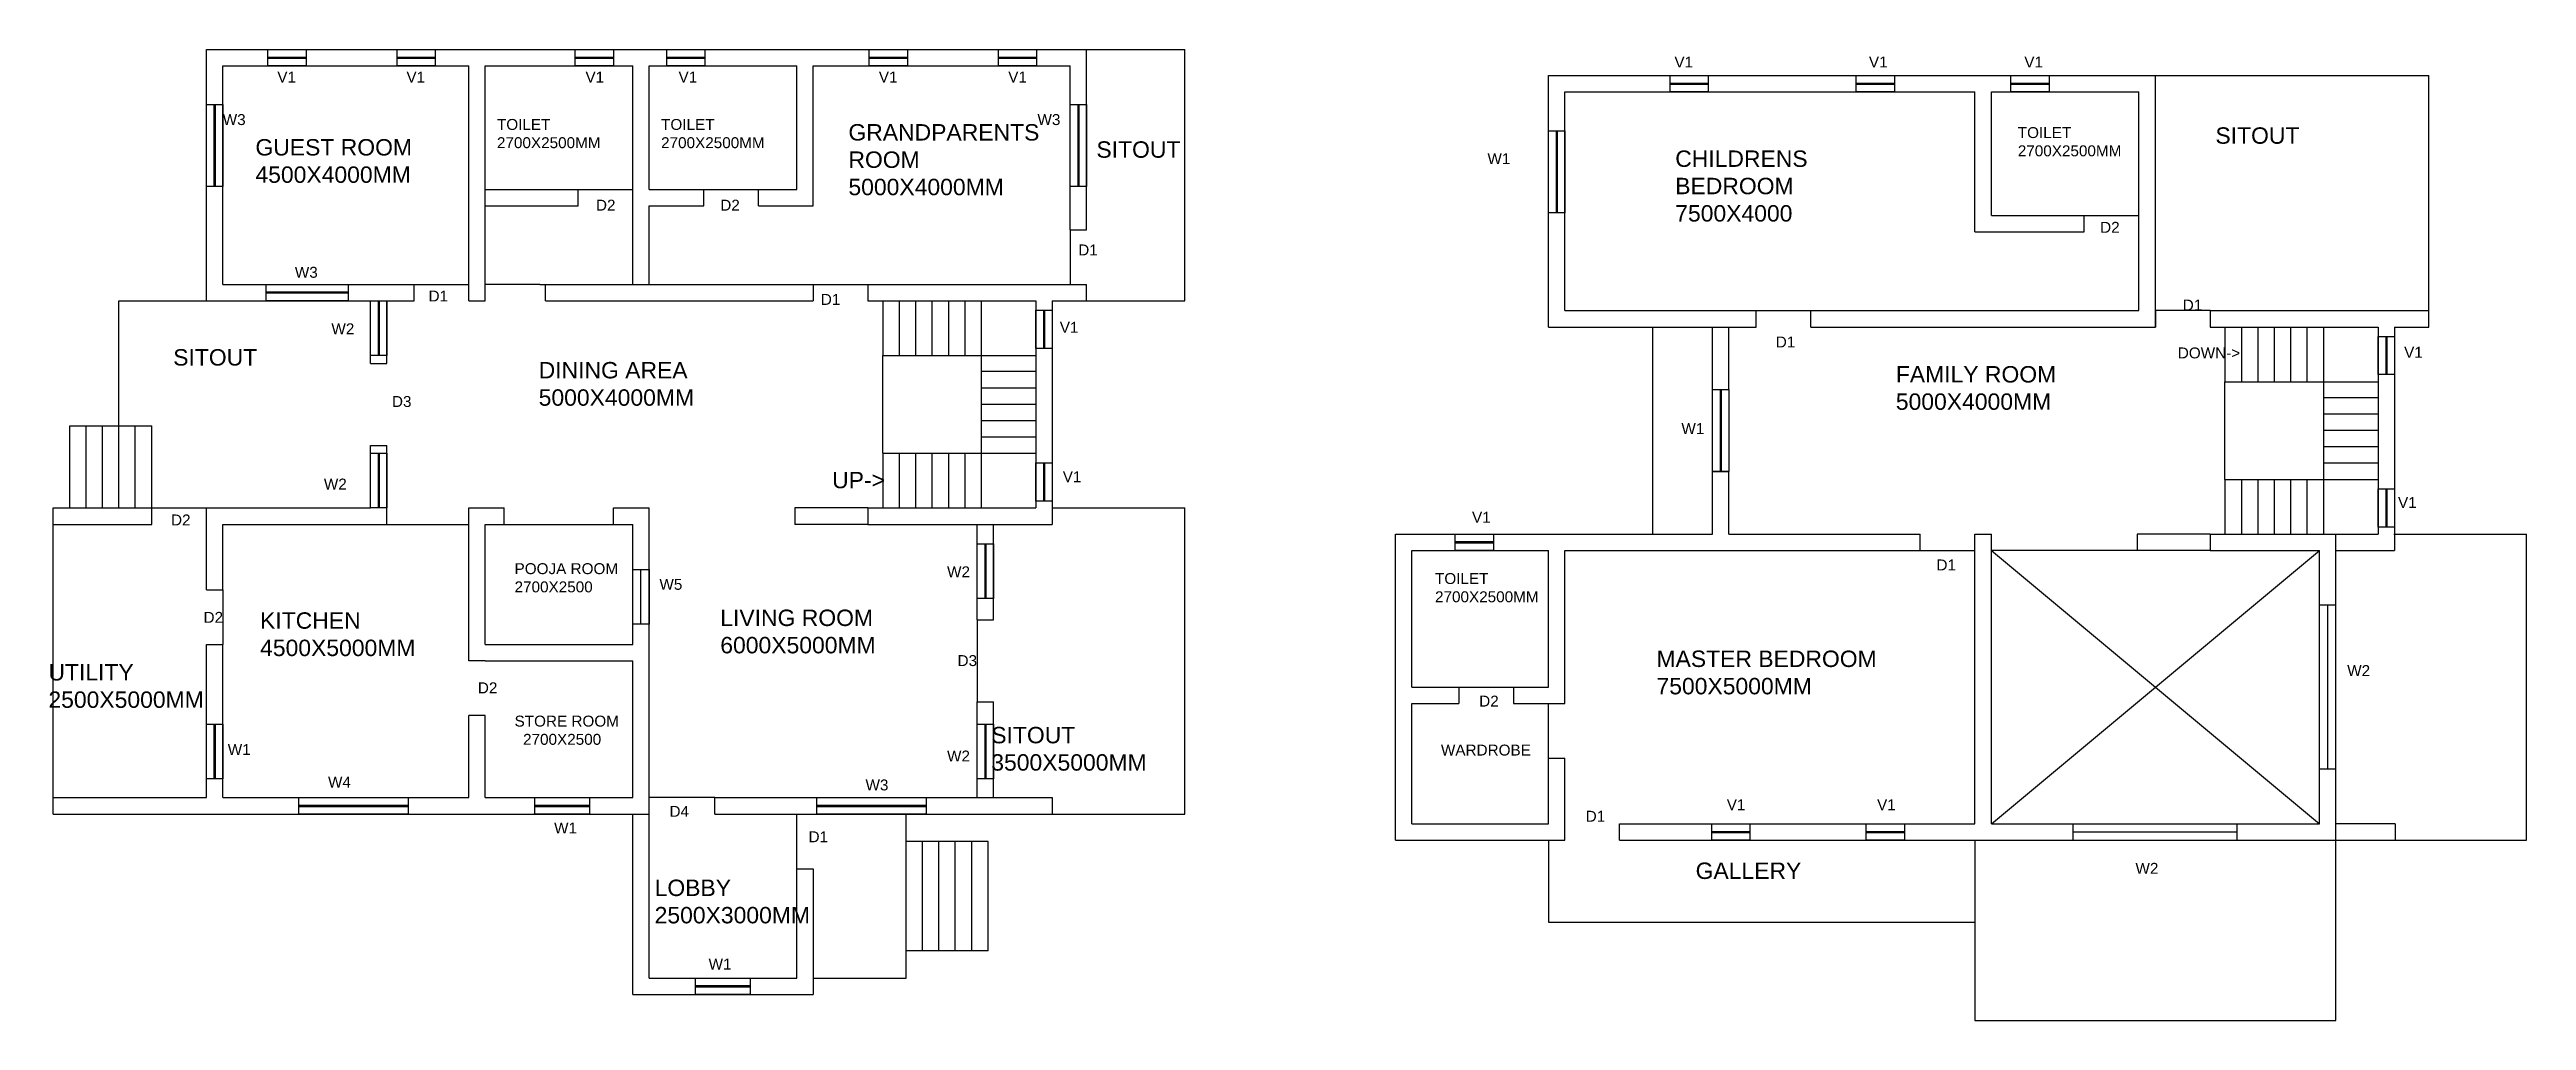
# Model space of a CAD drawing. Header units: metres. Extents: x 3586 to 7307, y 3108 to 6437.
# Drawn here: x 4241.86 to 4287.16, y 3275.95 to 3293.72 of the extents above; entities that cross this region are included whole.
import ezdxf

# ---------------------------------------------------------------- set-up
doc = ezdxf.new("R2010")
doc.units = ezdxf.units.M
doc.linetypes.add('DASHED', pattern=[0.75, 0.5, -0.25])
for name, color, linetype in [('DIMENSION', 255, 'DASHED'), ('wall', 7, 'Continuous'), ('window', 140, 'Continuous')]:
    doc.layers.add(name, color=color, linetype=linetype)
doc.styles.get("Standard").update_dxf_attribs({"font": 'arial.ttf'})

msp = doc.modelspace()

# ---------------------------------------------------------------- texts
at = {"layer": 'DIMENSION', "attachment_point": 1}
for s, width, insert, char_height in [('V1', 0.57715, (4271.578, 3293.588), 0.2), ('V1', 0.57715, (4275.136, 3293.588), 0.2), ('V1', 0.57715, (4277.978, 3293.588), 0.2), ('V1', 0.51163, (4246.022, 3293.313), 0.2), ('V1', 0.51163, (4248.384, 3293.313), 0.2), ('V1', 0.51163, (4251.659, 3293.313), 0.2), ('V1', 0.51163, (4253.361, 3293.313), 0.2), ('V1', 0.51163, (4257.025, 3293.313), 0.2), ('V1', 0.51163, (4259.392, 3293.313), 0.2), ('W3', 0.59752, (4245.024, 3292.535), 0.2), ('W3', 0.59752, (4259.927, 3292.535), 0.2), ('GUEST ROOM 4500X4000MM', 2.87542, (4245.622, 3292.078), 0.3), ('TOILET    2700X2500MM', 1.99482, (4250.04, 3292.446), 0.2), ('TOILET    2700X2500MM', 1.99482, (4253.042, 3292.446), 0.2), ('GRANDPARENTS ROOM 5000X4000MM', 3.04627, (4256.469, 3292.352), 0.3), ('TOILET\\P2700X2500MM', 1.67104, (4277.859, 3292.297), 0.2), ('SITOUT', 2.5943, (4281.474, 3292.293), 0.3), ('SITOUT    ', 2.51148, (4261.005, 3292.037), 0.3), ('W1', 0.89906, (4268.158, 3291.82), 0.2), ('CHILDRENS BEDROOM 7500X4000', 4.1035, (4271.593, 3291.87), 0.3), ('D2', 0.48161, (4251.851, 3290.969), 0.2), ('D2', 0.48161, (4254.125, 3290.969), 0.2), ('D2', 0.4021, (4279.365, 3290.564), 0.2), ('D1', 0.49642, (4260.673, 3290.15), 0.2), ('W3', 0.59752, (4246.343, 3289.741), 0.2), ('D1', 0.50861, (4248.789, 3289.307), 0.2), ('D1', 0.80278, (4255.964, 3289.245), 0.2), ('D1', 0.56586, (4280.876, 3289.141), 0.2), ('{\\H1.56128x;W2}', 0.5512, (4247.011, 3288.707), 0.1281), ('V1', 0.51163, (4260.335, 3288.735), 0.2), ('D1', 0.56586, (4273.432, 3288.466), 0.2), ('SITOUT    ', 2.51148, (4244.118, 3288.235), 0.3), ('DINING AREA    5000X4000MM  ', 3.32234, (4250.803, 3288), 0.3), ('DOWN->', 0.86252, (4280.786, 3288.266), 0.2), ('V1', 0.57715, (4284.926, 3288.278), 0.2), ('FAMILY ROOM\\P5000X4000MM', 3.03718, (4275.628, 3287.925), 0.3), ('D3', 0.5027, (4248.119, 3287.377), 0.2), ('W1', 0.89906, (4271.706, 3286.882), 0.2), ('W2', 0.5512, (4246.874, 3285.867), 0.2), ('UP->', 0.92549, (4256.171, 3285.99), 0.3), ('V1', 0.51163, (4260.39, 3286.001), 0.2), ('V1', 0.57715, (4284.814, 3285.529), 0.2), ('D2', 0.48161, (4244.078, 3285.21), 0.2), ('V1', 0.57715, (4267.876, 3285.259), 0.2), ('D1', 0.56586, (4276.371, 3284.387), 0.2), ('POOJA ROOM   2700X2500', 2.16242, (4250.362, 3284.319), 0.2), ('W5', 0.44906, (4253.012, 3284.032), 0.2), ('{\\H1.56128x;W2}', 0.5512, (4258.273, 3284.261), 0.1281), ('TOILET\\P2700X2500MM', 1.46317, (4267.199, 3284.138), 0.2), ('LIVING ROOM 6000X5000MM', 3.49966, (4254.125, 3283.47), 0.3), ('D2', 0.48161, (4244.673, 3283.428), 0.2), ('KITCHEN       4500X5000MM             ', 3.18859, (4245.707, 3283.42), 0.3), ('D3', 0.5027, (4258.465, 3282.637), 0.2), ('MASTER BEDROOM\\P7500X5000MM', 4.23428, (4271.25, 3282.72), 0.3), ('UTILITY       2500X5000MM', 1.56191, (4241.835, 3282.473), 0.3), ('D2', 0.48161, (4249.691, 3282.138), 0.2), ('W2', 0.54824, (4283.885, 3282.454), 0.2), ('D2', 0.4021, (4268.007, 3281.896), 0.2), ('STORE ROOM      2700X2500', 2.16242, (4250.362, 3281.53), 0.2), ('SITOUT      3500X5000MM', 1.99372, (4259.082, 3281.324), 0.3), ('W1', 0.46275, (4245.116, 3281.01), 0.2), ('{\\H1.56128x;W2}', 0.5512, (4258.273, 3280.891), 0.1281), ('WARDROBE', 1.63769, (4267.307, 3281), 0.2), ('W4', 1.01388, (4246.95, 3280.414), 0.2), ('W3', 0.59752, (4256.782, 3280.362), 0.2), ('D4', 0.47229, (4253.196, 3279.879), 0.2), ('V1', 0.57715, (4272.536, 3280), 0.2), ('V1', 0.57715, (4275.285, 3280), 0.2), ('W1', 0.46275, (4251.085, 3279.574), 0.2), ('D1', 0.63209, (4255.74, 3279.414), 0.2), ('D1', 0.56586, (4269.955, 3279.789), 0.2), ('LOBBY     2500X3000MM', 2.9, (4252.924, 3278.53), 0.3), ('GALLERY', 2.86022, (4271.966, 3278.842), 0.3), ('W2', 0.54824, (4280.012, 3278.836), 0.2), ('W1', 0.46275, (4253.911, 3277.084), 0.2)]:
    msp.add_mtext_dynamic_manual_height_columns(s, width=width, gutter_width=12.5, heights=[0], dxfattribs=dict(at, insert=insert, char_height=char_height))

# ---------------------------------------------------------------- linework, layer by layer
at = {"layer": 'wall'}
for p, q in [((4244.724, 3293.717), (4262.624, 3293.717)), ((4244.724, 3289.117), (4244.724, 3293.717)), ((4260.824, 3290.417), (4260.824, 3293.717)), ((4262.624, 3289.117), (4262.624, 3293.717)), ((4245.024, 3293.417), (4249.524, 3293.417)), ((4245.024, 3289.417), (4245.024, 3293.417)), ((4249.524, 3289.117), (4249.524, 3293.417)), ((4249.824, 3293.417), (4252.524, 3293.417)), ((4249.824, 3289.117), (4249.824, 3293.417)), ((4252.524, 3289.417), (4252.524, 3293.417)), ((4252.824, 3293.417), (4255.524, 3293.417)), ((4252.824, 3291.157), (4252.824, 3293.417)), ((4255.524, 3291.157), (4255.524, 3293.417)), ((4255.824, 3293.417), (4260.524, 3293.417)), ((4255.824, 3290.857), (4255.824, 3293.417)), ((4260.524, 3290.417), (4260.524, 3293.417)), ((4269.276, 3293.24), (4285.376, 3293.24)), ((4269.276, 3288.64), (4269.276, 3293.24)), ((4280.376, 3288.64), (4280.376, 3293.24)), ((4285.376, 3288.64), (4285.376, 3293.24)), ((4269.576, 3292.94), (4277.076, 3292.94)), ((4269.576, 3288.94), (4269.576, 3292.94)), ((4277.076, 3290.38), (4277.076, 3292.94)), ((4277.376, 3292.94), (4280.076, 3292.94)), ((4277.376, 3290.68), (4277.376, 3292.94)), ((4280.076, 3288.94), (4280.076, 3292.94)), ((4249.824, 3291.157), (4251.524, 3291.157)), ((4249.824, 3290.857), (4251.524, 3290.857)), ((4251.524, 3290.857), (4251.524, 3291.157)), ((4251.524, 3291.157), (4252.524, 3291.157)), ((4252.824, 3291.157), (4253.824, 3291.157)), ((4252.824, 3290.857), (4253.824, 3290.857)), ((4252.824, 3289.417), (4252.824, 3290.857)), ((4253.824, 3290.857), (4253.824, 3291.157)), ((4253.824, 3291.157), (4254.824, 3291.157)), ((4254.824, 3291.157), (4255.524, 3291.157)), ((4254.824, 3290.857), (4254.824, 3291.157)), ((4254.824, 3290.857), (4255.824, 3290.857)), ((4260.524, 3290.417), (4260.824, 3290.417)), ((4260.524, 3290.417), (4260.524, 3289.417)), ((4277.076, 3290.38), (4279.076, 3290.38)), ((4277.376, 3290.68), (4279.076, 3290.68)), ((4279.076, 3290.38), (4279.076, 3290.68)), ((4279.076, 3290.68), (4280.076, 3290.68)), ((4245.024, 3289.417), (4248.524, 3289.417)), ((4248.524, 3289.117), (4248.524, 3289.417)), ((4248.524, 3289.417), (4249.524, 3289.417)), ((4250.824, 3289.417), (4249.824, 3289.417)), ((4250.824, 3289.417), (4255.824, 3289.417)), ((4250.928, 3289.117), (4250.928, 3289.417)), ((4255.824, 3289.417), (4255.824, 3289.117)), ((4255.824, 3289.417), (4256.824, 3289.417)), ((4256.824, 3289.417), (4260.824, 3289.417)), ((4256.824, 3289.417), (4256.824, 3289.117)), ((4260.824, 3289.117), (4260.824, 3289.417)), ((4243.124, 3286.83), (4243.124, 3289.117)), ((4243.124, 3289.117), (4244.724, 3289.117)), ((4244.724, 3289.117), (4247.724, 3289.117)), ((4247.724, 3287.973), (4247.724, 3289.117)), ((4248.024, 3289.117), (4248.524, 3289.117)), ((4248.024, 3287.973), (4248.024, 3289.117)), ((4249.524, 3289.117), (4249.824, 3289.117)), ((4250.928, 3289.117), (4255.824, 3289.117)), ((4256.824, 3289.117), (4259.897, 3289.117)), ((4257.097, 3289.117), (4257.097, 3288.117)), ((4257.397, 3289.117), (4257.397, 3288.117)), ((4257.697, 3289.117), (4257.697, 3288.117)), ((4257.997, 3289.117), (4257.997, 3288.117)), ((4258.297, 3289.117), (4258.297, 3288.117)), ((4258.597, 3289.117), (4258.597, 3288.117)), ((4258.897, 3289.117), (4258.897, 3285.33)), ((4259.897, 3289.117), (4259.897, 3285.33)), ((4260.197, 3289.117), (4262.624, 3289.117)), ((4260.197, 3289.117), (4260.197, 3285.03)), ((4269.576, 3288.94), (4273.076, 3288.94)), ((4273.076, 3288.64), (4273.076, 3288.94)), ((4273.076, 3288.94), (4274.076, 3288.94)), ((4274.076, 3288.94), (4280.076, 3288.94)), ((4274.076, 3288.64), (4274.076, 3288.94)), ((4280.376, 3288.94), (4280.376, 3288.64)), ((4281.376, 3288.94), (4280.376, 3288.94)), ((4281.376, 3288.94), (4285.376, 3288.94)), ((4281.376, 3288.94), (4281.376, 3288.64)), ((4285.376, 3288.64), (4285.376, 3288.94)), ((4269.276, 3288.64), (4273.076, 3288.64)), ((4271.176, 3288.64), (4271.176, 3284.853)), ((4272.276, 3287.496), (4272.276, 3288.64)), ((4272.576, 3287.496), (4272.576, 3288.64)), ((4274.076, 3288.64), (4280.376, 3288.64)), ((4274.076, 3288.64), (4274.376, 3288.64)), ((4281.376, 3288.64), (4284.449, 3288.64)), ((4281.649, 3288.64), (4281.649, 3287.64)), ((4281.949, 3288.64), (4281.949, 3287.64)), ((4282.249, 3288.64), (4282.249, 3287.64)), ((4282.549, 3288.64), (4282.549, 3287.64)), ((4282.849, 3288.64), (4282.849, 3287.64)), ((4283.149, 3288.64), (4283.149, 3287.64)), ((4283.449, 3288.64), (4283.449, 3284.853)), ((4284.449, 3288.64), (4284.449, 3284.853)), ((4284.749, 3288.64), (4285.376, 3288.64)), ((4284.749, 3288.64), (4284.749, 3284.553)), ((4257.097, 3288.117), (4259.897, 3288.117)), ((4257.097, 3286.33), (4257.097, 3288.117)), ((4247.724, 3287.973), (4248.024, 3287.973)), ((4258.897, 3287.83), (4259.897, 3287.83)), ((4281.649, 3287.64), (4284.449, 3287.64)), ((4281.649, 3285.853), (4281.649, 3287.64)), ((4258.897, 3287.53), (4259.897, 3287.53)), ((4258.897, 3287.23), (4259.897, 3287.23)), ((4283.449, 3287.353), (4284.449, 3287.353)), ((4242.224, 3286.83), (4243.724, 3286.83)), ((4242.224, 3285.33), (4242.224, 3286.83)), ((4242.524, 3285.33), (4242.524, 3286.83)), ((4242.824, 3285.33), (4242.824, 3286.83)), ((4243.124, 3285.33), (4243.124, 3286.83)), ((4243.424, 3285.33), (4243.424, 3286.83)), ((4243.724, 3285.33), (4243.724, 3286.83)), ((4258.897, 3286.93), (4259.897, 3286.93)), ((4283.449, 3287.053), (4284.449, 3287.053)), ((4283.449, 3286.753), (4284.449, 3286.753)), ((4247.724, 3285.33), (4247.724, 3286.473)), ((4247.724, 3286.473), (4248.024, 3286.473)), ((4248.024, 3285.03), (4248.024, 3286.473)), ((4257.097, 3286.33), (4259.897, 3286.33)), ((4257.097, 3286.33), (4257.097, 3285.33)), ((4257.397, 3286.33), (4257.397, 3285.33)), ((4257.697, 3286.33), (4257.697, 3285.33)), ((4257.997, 3286.33), (4257.997, 3285.33)), ((4258.297, 3286.33), (4258.297, 3285.33)), ((4258.597, 3286.33), (4258.597, 3285.33)), ((4258.897, 3286.63), (4259.897, 3286.63)), ((4283.449, 3286.453), (4284.449, 3286.453)), ((4272.276, 3284.853), (4272.276, 3285.996)), ((4272.276, 3285.996), (4272.576, 3285.996)), ((4272.576, 3284.853), (4272.576, 3285.996)), ((4281.649, 3285.853), (4284.449, 3285.853)), ((4281.649, 3285.853), (4281.649, 3284.853)), ((4281.949, 3285.853), (4281.949, 3284.853)), ((4282.249, 3285.853), (4282.249, 3284.853)), ((4282.549, 3285.853), (4282.549, 3284.853)), ((4282.849, 3285.853), (4282.849, 3284.853)), ((4283.149, 3285.853), (4283.149, 3284.853)), ((4283.449, 3286.153), (4284.449, 3286.153)), ((4241.924, 3285.33), (4243.724, 3285.33)), ((4241.924, 3279.73), (4241.924, 3285.33)), ((4243.724, 3285.03), (4243.724, 3285.33)), ((4243.724, 3285.33), (4244.724, 3285.33)), ((4244.724, 3285.33), (4247.724, 3285.33)), ((4244.724, 3283.83), (4244.724, 3285.33)), ((4249.524, 3285.33), (4250.174, 3285.33)), ((4249.524, 3282.53), (4249.524, 3285.33)), ((4250.174, 3285.03), (4250.174, 3285.33)), ((4252.174, 3285.33), (4252.824, 3285.33)), ((4252.174, 3285.03), (4252.174, 3285.33)), ((4252.824, 3276.73), (4252.824, 3285.33)), ((4256.824, 3285.33), (4255.489, 3285.334)), ((4255.489, 3285.33), (4255.489, 3285.03)), ((4256.824, 3285.33), (4259.897, 3285.33)), ((4256.824, 3285.33), (4256.824, 3285.03)), ((4260.197, 3285.33), (4262.624, 3285.33)), ((4262.624, 3279.73), (4262.624, 3285.33)), ((4241.924, 3285.03), (4243.724, 3285.03)), ((4245.024, 3285.03), (4248.024, 3285.03)), ((4245.024, 3283.83), (4245.024, 3285.03)), ((4248.024, 3285.03), (4249.524, 3285.03)), ((4249.824, 3285.03), (4250.174, 3285.03)), ((4249.824, 3282.83), (4249.824, 3285.03)), ((4250.174, 3285.03), (4252.174, 3285.03)), ((4252.174, 3285.03), (4252.524, 3285.03)), ((4252.524, 3282.83), (4252.524, 3285.03)), ((4256.824, 3285.03), (4255.489, 3285.03)), ((4256.824, 3285.03), (4260.197, 3285.03)), ((4258.824, 3283.28), (4258.824, 3285.03)), ((4259.124, 3283.28), (4259.124, 3285.03)), ((4266.476, 3279.253), (4266.476, 3284.853)), ((4266.476, 3284.853), (4269.276, 3284.853)), ((4269.276, 3284.853), (4272.276, 3284.853)), ((4272.576, 3284.853), (4276.076, 3284.853)), ((4276.076, 3284.553), (4276.076, 3284.853)), ((4277.076, 3284.853), (4277.376, 3284.853)), ((4277.076, 3279.553), (4277.076, 3284.853)), ((4277.376, 3279.553), (4277.376, 3284.853)), ((4280.041, 3284.853), (4280.041, 3284.553)), ((4281.376, 3284.853), (4280.041, 3284.853)), ((4281.376, 3284.853), (4284.449, 3284.853)), ((4281.376, 3284.853), (4281.376, 3284.553)), ((4283.676, 3279.253), (4283.676, 3284.853)), ((4284.736, 3284.853), (4287.164, 3284.853)), ((4287.164, 3279.253), (4287.164, 3284.853)), ((4266.776, 3284.553), (4269.276, 3284.553)), ((4266.776, 3282.053), (4266.776, 3284.553)), ((4269.276, 3282.053), (4269.276, 3284.553)), ((4269.576, 3284.553), (4276.076, 3284.553)), ((4269.576, 3281.753), (4269.576, 3284.553)), ((4276.076, 3284.553), (4277.076, 3284.553)), ((4281.376, 3284.553), (4277.376, 3284.553)), ((4277.376, 3284.553), (4283.376, 3279.553)), ((4277.376, 3279.553), (4283.376, 3284.553)), ((4281.376, 3284.553), (4283.376, 3284.553)), ((4283.376, 3279.553), (4283.376, 3284.553)), ((4283.676, 3284.553), (4284.749, 3284.553)), ((4244.724, 3283.83), (4245.024, 3283.83)), ((4245.024, 3283.83), (4245.024, 3282.83)), ((4258.824, 3283.28), (4259.124, 3283.28)), ((4258.824, 3283.28), (4258.824, 3281.78)), ((4244.724, 3282.83), (4245.024, 3282.83)), ((4244.724, 3280.03), (4244.724, 3282.83)), ((4245.024, 3280.03), (4245.024, 3282.83)), ((4249.824, 3282.83), (4252.524, 3282.83)), ((4249.824, 3282.53), (4249.524, 3282.53)), ((4249.824, 3282.53), (4252.524, 3282.53)), ((4252.524, 3280.03), (4252.524, 3282.53)), ((4258.824, 3280.03), (4258.824, 3281.78)), ((4258.824, 3281.78), (4259.124, 3281.78)), ((4259.124, 3280.03), (4259.124, 3281.78)), ((4266.776, 3282.053), (4267.633, 3282.053)), ((4266.776, 3281.753), (4267.633, 3281.753)), ((4266.776, 3279.553), (4266.776, 3281.753)), ((4267.633, 3282.053), (4267.633, 3281.753)), ((4267.633, 3282.053), (4268.633, 3282.053)), ((4268.633, 3282.053), (4269.276, 3282.053)), ((4268.633, 3282.053), (4268.633, 3281.753)), ((4268.633, 3281.753), (4269.576, 3281.753)), ((4269.276, 3280.753), (4269.276, 3281.753)), ((4249.524, 3280.03), (4249.524, 3281.53)), ((4249.824, 3281.53), (4249.524, 3281.53)), ((4249.824, 3280.03), (4249.824, 3281.53)), ((4269.276, 3280.753), (4269.576, 3280.753)), ((4269.276, 3279.553), (4269.276, 3280.753)), ((4269.576, 3279.253), (4269.576, 3280.753)), ((4241.924, 3280.03), (4244.724, 3280.03)), ((4245.024, 3280.03), (4249.524, 3280.03)), ((4249.824, 3280.03), (4252.524, 3280.03)), ((4254.024, 3280.03), (4252.824, 3280.03)), ((4254.024, 3280.03), (4260.197, 3280.03)), ((4254.024, 3279.73), (4254.024, 3280.03)), ((4260.197, 3280.03), (4260.197, 3279.73)), ((4241.924, 3279.73), (4252.824, 3279.73)), ((4252.524, 3276.43), (4252.524, 3279.73)), ((4254.024, 3279.73), (4262.624, 3279.73)), ((4255.524, 3278.73), (4255.524, 3279.73)), ((4257.524, 3276.73), (4257.524, 3279.73)), ((4266.776, 3279.553), (4269.276, 3279.553)), ((4270.576, 3279.553), (4277.076, 3279.553)), ((4270.576, 3279.253), (4270.576, 3279.553)), ((4277.376, 3279.553), (4283.376, 3279.553)), ((4284.761, 3279.553), (4283.676, 3279.553)), ((4284.761, 3279.553), (4284.761, 3279.253)), ((4259.024, 3279.23), (4257.524, 3279.23)), ((4257.824, 3277.23), (4257.824, 3279.23)), ((4258.124, 3277.23), (4258.124, 3279.23)), ((4258.424, 3277.23), (4258.424, 3279.23)), ((4258.724, 3277.23), (4258.724, 3279.23)), ((4259.024, 3277.23), (4259.024, 3279.23)), ((4266.476, 3279.253), (4269.576, 3279.253)), ((4269.276, 3279.253), (4269.276, 3277.753)), ((4270.576, 3279.253), (4287.164, 3279.253)), ((4277.076, 3279.253), (4277.076, 3275.953)), ((4283.676, 3275.953), (4283.676, 3279.253)), ((4255.524, 3278.73), (4255.824, 3278.73)), ((4255.524, 3276.73), (4255.524, 3278.73)), ((4255.824, 3278.73), (4255.824, 3276.43)), ((4269.276, 3277.753), (4277.076, 3277.753)), ((4259.024, 3277.23), (4257.524, 3277.23)), ((4252.824, 3276.73), (4255.524, 3276.73)), ((4255.824, 3276.73), (4257.524, 3276.73)), ((4252.524, 3276.43), (4255.824, 3276.43)), ((4277.076, 3275.953), (4283.676, 3275.953))]:
    msp.add_line(p, q, dxfattribs=at)
at = {"layer": 'window'}
for p, q in [((4245.85, 3293.717), (4246.55, 3293.717)), ((4245.85, 3293.417), (4245.85, 3293.717)), ((4245.85, 3293.577), (4246.55, 3293.577)), ((4245.85, 3293.557), (4246.55, 3293.557)), ((4246.55, 3293.717), (4246.55, 3293.417)), ((4248.212, 3293.717), (4248.912, 3293.717)), ((4248.212, 3293.417), (4248.212, 3293.717)), ((4248.212, 3293.577), (4248.912, 3293.577)), ((4248.212, 3293.557), (4248.912, 3293.557)), ((4248.912, 3293.717), (4248.912, 3293.417)), ((4251.472, 3293.717), (4252.172, 3293.717)), ((4251.472, 3293.417), (4251.472, 3293.717)), ((4251.472, 3293.577), (4252.172, 3293.577)), ((4251.472, 3293.557), (4252.172, 3293.557)), ((4252.172, 3293.717), (4252.172, 3293.417)), ((4253.145, 3293.717), (4253.845, 3293.717)), ((4253.145, 3293.417), (4253.145, 3293.717)), ((4253.145, 3293.577), (4253.845, 3293.577)), ((4253.145, 3293.557), (4253.845, 3293.557)), ((4253.845, 3293.717), (4253.845, 3293.417)), ((4256.85, 3293.717), (4257.55, 3293.717)), ((4256.85, 3293.417), (4256.85, 3293.717)), ((4256.85, 3293.577), (4257.55, 3293.577)), ((4256.85, 3293.557), (4257.55, 3293.557)), ((4257.55, 3293.717), (4257.55, 3293.417)), ((4259.212, 3293.717), (4259.912, 3293.717)), ((4259.212, 3293.417), (4259.212, 3293.717)), ((4259.212, 3293.577), (4259.912, 3293.577)), ((4259.212, 3293.557), (4259.912, 3293.557)), ((4259.912, 3293.717), (4259.912, 3293.417)), ((4246.55, 3293.417), (4245.85, 3293.417)), ((4248.912, 3293.417), (4248.212, 3293.417)), ((4252.172, 3293.417), (4251.472, 3293.417)), ((4253.845, 3293.417), (4253.145, 3293.417)), ((4257.55, 3293.417), (4256.85, 3293.417)), ((4259.912, 3293.417), (4259.212, 3293.417)), ((4271.498, 3293.24), (4272.198, 3293.24)), ((4271.498, 3292.94), (4271.498, 3293.24)), ((4271.498, 3293.1), (4272.198, 3293.1)), ((4271.498, 3293.08), (4272.198, 3293.08)), ((4272.198, 3293.24), (4272.198, 3292.94)), ((4274.904, 3293.24), (4275.604, 3293.24)), ((4274.904, 3292.94), (4274.904, 3293.24)), ((4274.904, 3293.1), (4275.604, 3293.1)), ((4274.904, 3293.08), (4275.604, 3293.08)), ((4275.604, 3293.24), (4275.604, 3292.94)), ((4277.734, 3293.24), (4278.434, 3293.24)), ((4277.734, 3292.94), (4277.734, 3293.24)), ((4277.734, 3293.1), (4278.434, 3293.1)), ((4277.734, 3293.08), (4278.434, 3293.08)), ((4278.434, 3293.24), (4278.434, 3292.94)), ((4244.724, 3291.209), (4244.724, 3292.709)), ((4244.724, 3292.709), (4245.024, 3292.709)), ((4244.864, 3292.709), (4244.864, 3291.209)), ((4244.884, 3292.709), (4244.884, 3291.209)), ((4245.024, 3292.709), (4245.024, 3291.209)), ((4260.524, 3291.209), (4260.524, 3292.709)), ((4260.524, 3292.709), (4260.824, 3292.709)), ((4260.664, 3292.709), (4260.664, 3291.209)), ((4260.684, 3292.709), (4260.684, 3291.209)), ((4260.824, 3292.709), (4260.824, 3291.209)), ((4272.198, 3292.94), (4271.498, 3292.94)), ((4275.604, 3292.94), (4274.904, 3292.94)), ((4278.434, 3292.94), (4277.734, 3292.94)), ((4269.276, 3290.732), (4269.276, 3292.232)), ((4269.276, 3292.232), (4269.576, 3292.232)), ((4269.416, 3292.232), (4269.416, 3290.732)), ((4269.436, 3292.232), (4269.436, 3290.732)), ((4269.576, 3292.232), (4269.576, 3290.732)), ((4245.024, 3291.209), (4244.724, 3291.209)), ((4260.824, 3291.209), (4260.524, 3291.209)), ((4269.576, 3290.732), (4269.276, 3290.732)), ((4245.817, 3289.117), (4245.817, 3289.417)), ((4245.817, 3289.417), (4247.317, 3289.417)), ((4247.317, 3289.417), (4247.317, 3289.117)), ((4247.317, 3289.277), (4245.817, 3289.277)), ((4247.317, 3289.257), (4245.817, 3289.257)), ((4247.317, 3289.117), (4245.817, 3289.117)), ((4247.724, 3288.117), (4247.724, 3289.117)), ((4247.724, 3289.117), (4248.024, 3289.117)), ((4247.864, 3289.117), (4247.864, 3288.117)), ((4247.884, 3289.117), (4247.884, 3288.117)), ((4248.024, 3289.117), (4248.024, 3288.117)), ((4259.897, 3288.246), (4259.897, 3288.946)), ((4259.897, 3288.946), (4260.197, 3288.946)), ((4260.037, 3288.946), (4260.037, 3288.246)), ((4260.057, 3288.946), (4260.057, 3288.246)), ((4260.197, 3288.946), (4260.197, 3288.246)), ((4284.449, 3287.769), (4284.449, 3288.469)), ((4284.449, 3288.469), (4284.749, 3288.469)), ((4284.589, 3288.469), (4284.589, 3287.769)), ((4284.609, 3288.469), (4284.609, 3287.769)), ((4284.749, 3288.469), (4284.749, 3287.769)), ((4248.024, 3288.117), (4247.724, 3288.117)), ((4260.197, 3288.246), (4259.897, 3288.246)), ((4284.749, 3287.769), (4284.449, 3287.769)), ((4272.276, 3285.996), (4272.276, 3287.496)), ((4272.276, 3287.496), (4272.576, 3287.496)), ((4272.416, 3287.496), (4272.416, 3285.996)), ((4272.436, 3287.496), (4272.436, 3285.996)), ((4272.576, 3287.496), (4272.576, 3285.996)), ((4247.724, 3285.33), (4247.724, 3286.33)), ((4247.724, 3286.33), (4248.024, 3286.33)), ((4247.864, 3286.33), (4247.864, 3285.33)), ((4247.884, 3286.33), (4247.884, 3285.33)), ((4248.024, 3286.33), (4248.024, 3285.33)), ((4259.897, 3285.455), (4259.897, 3286.155)), ((4259.897, 3286.155), (4260.197, 3286.155)), ((4260.037, 3286.155), (4260.037, 3285.455)), ((4260.057, 3286.155), (4260.057, 3285.455)), ((4260.197, 3286.155), (4260.197, 3285.455)), ((4272.576, 3285.996), (4272.276, 3285.996)), ((4248.024, 3285.33), (4247.724, 3285.33)), ((4260.197, 3285.455), (4259.897, 3285.455)), ((4284.449, 3284.978), (4284.449, 3285.678)), ((4284.449, 3285.678), (4284.749, 3285.678)), ((4284.589, 3285.678), (4284.589, 3284.978)), ((4284.609, 3285.678), (4284.609, 3284.978)), ((4284.749, 3285.678), (4284.749, 3284.978)), ((4267.567, 3284.853), (4268.267, 3284.853)), ((4267.567, 3284.553), (4267.567, 3284.853)), ((4268.267, 3284.853), (4268.267, 3284.553)), ((4284.749, 3284.978), (4284.449, 3284.978)), ((4258.824, 3283.675), (4258.824, 3284.675)), ((4258.824, 3284.675), (4259.124, 3284.675)), ((4258.964, 3284.675), (4258.964, 3283.675)), ((4258.984, 3284.675), (4258.984, 3283.675)), ((4259.124, 3284.675), (4259.124, 3283.675)), ((4267.567, 3284.713), (4268.267, 3284.713)), ((4267.567, 3284.693), (4268.267, 3284.693)), ((4268.267, 3284.553), (4267.567, 3284.553)), ((4252.524, 3283.204), (4252.524, 3284.204)), ((4252.524, 3284.204), (4252.824, 3284.204)), ((4252.664, 3284.204), (4252.664, 3283.204)), ((4252.824, 3284.204), (4252.824, 3283.204)), ((4259.124, 3283.675), (4258.824, 3283.675)), ((4283.676, 3283.553), (4283.376, 3283.553)), ((4283.526, 3283.553), (4283.526, 3280.553)), ((4252.824, 3283.204), (4252.524, 3283.204)), ((4244.724, 3280.376), (4244.724, 3281.376)), ((4244.724, 3281.376), (4245.024, 3281.376)), ((4244.864, 3281.376), (4244.864, 3280.376)), ((4244.884, 3281.376), (4244.884, 3280.376)), ((4245.024, 3281.376), (4245.024, 3280.376)), ((4258.824, 3280.376), (4258.824, 3281.376)), ((4258.824, 3281.376), (4259.124, 3281.376)), ((4258.964, 3281.376), (4258.964, 3280.376)), ((4258.984, 3281.376), (4258.984, 3280.376)), ((4259.124, 3281.376), (4259.124, 3280.376)), ((4245.024, 3280.376), (4244.724, 3280.376)), ((4259.124, 3280.376), (4258.824, 3280.376)), ((4283.676, 3280.553), (4283.376, 3280.553)), ((4246.414, 3280.03), (4248.414, 3280.03)), ((4246.414, 3279.73), (4246.414, 3280.03)), ((4246.414, 3279.89), (4248.414, 3279.89)), ((4246.414, 3279.87), (4248.414, 3279.87)), ((4248.414, 3280.03), (4248.414, 3279.73)), ((4250.735, 3280.03), (4251.735, 3280.03)), ((4250.735, 3279.73), (4250.735, 3280.03)), ((4250.735, 3279.89), (4251.735, 3279.89)), ((4250.735, 3279.87), (4251.735, 3279.87)), ((4251.735, 3280.03), (4251.735, 3279.73)), ((4255.889, 3280.03), (4257.889, 3280.03)), ((4255.889, 3279.73), (4255.889, 3280.03)), ((4255.889, 3279.89), (4257.889, 3279.89)), ((4255.889, 3279.87), (4257.889, 3279.87)), ((4257.889, 3280.03), (4257.889, 3279.73)), ((4248.414, 3279.73), (4246.414, 3279.73)), ((4251.735, 3279.73), (4250.735, 3279.73)), ((4257.889, 3279.73), (4255.889, 3279.73)), ((4272.26, 3279.553), (4272.96, 3279.553)), ((4272.26, 3279.253), (4272.26, 3279.553)), ((4272.26, 3279.413), (4272.96, 3279.413)), ((4272.26, 3279.393), (4272.96, 3279.393)), ((4272.96, 3279.553), (4272.96, 3279.253)), ((4275.087, 3279.553), (4275.787, 3279.553)), ((4275.087, 3279.253), (4275.087, 3279.553)), ((4275.087, 3279.413), (4275.787, 3279.413)), ((4275.087, 3279.393), (4275.787, 3279.393)), ((4275.787, 3279.553), (4275.787, 3279.253)), ((4278.867, 3279.553), (4278.867, 3279.253)), ((4278.867, 3279.403), (4281.867, 3279.403)), ((4281.867, 3279.553), (4281.867, 3279.253)), ((4272.96, 3279.253), (4272.26, 3279.253)), ((4275.787, 3279.253), (4275.087, 3279.253)), ((4253.674, 3276.73), (4254.674, 3276.73)), ((4253.674, 3276.43), (4253.674, 3276.73)), ((4254.674, 3276.73), (4254.674, 3276.43)), ((4253.674, 3276.59), (4254.674, 3276.59)), ((4253.674, 3276.57), (4254.674, 3276.57)), ((4254.674, 3276.43), (4253.674, 3276.43))]:
    msp.add_line(p, q, dxfattribs=at)

msp.set_redraw_order([(e.dxf.handle, doc.entitydb.next_handle()) for e in msp.query("TEXT MTEXT ATTDEF DIMENSION ARC_DIMENSION")])  # texts and dimensions are drawn at this point

doc.saveas('drawing.dxf')
